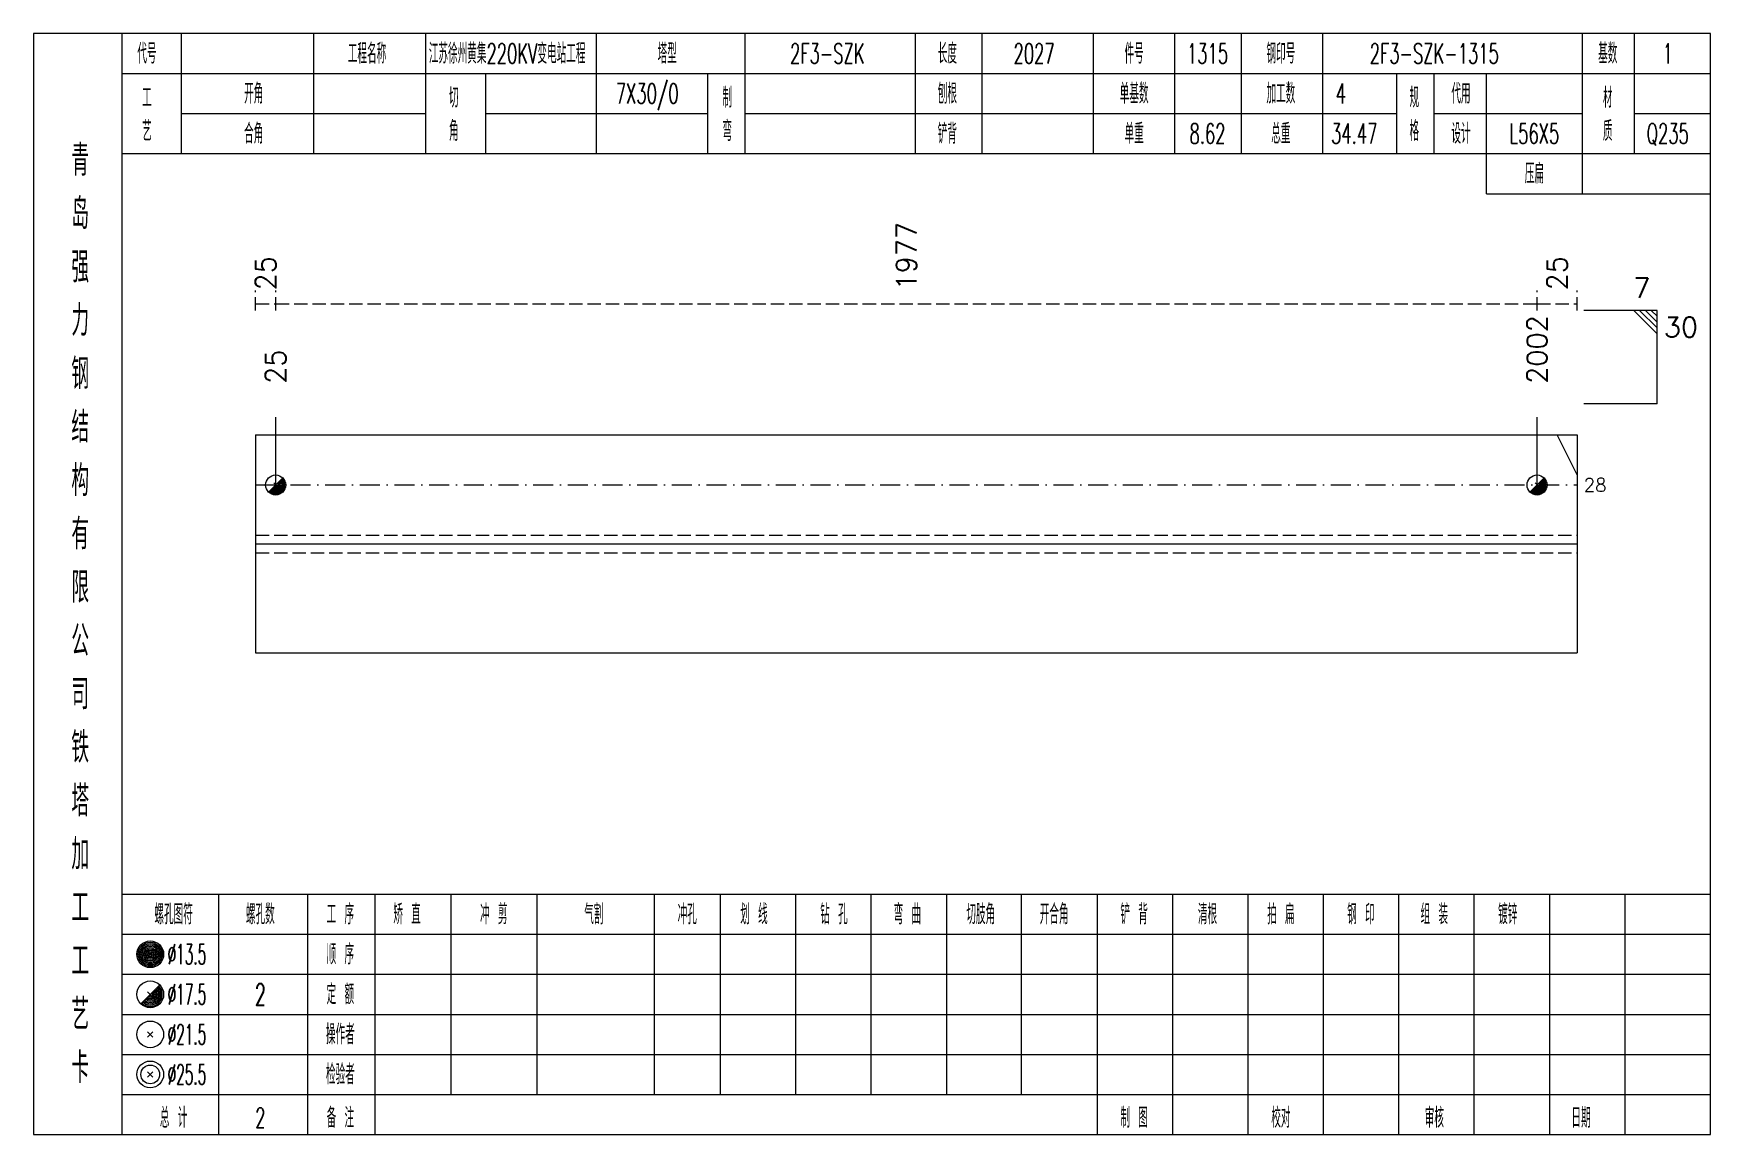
# Model space of a CAD drawing. Extents: x 0 to 4623, y -1159 to 4890.
# Drawn here: x 1245.6 to 1497, y 225 to 390 of the extents above; entities that cross this region are included whole.
import ezdxf
from ezdxf.enums import TextEntityAlignment as Align

# ---------------------------------------------------------------- set-up
doc = ezdxf.new("R2010")
doc.units = 0
doc.header["$MEASUREMENT"] = 0
doc.linetypes.add('一点画线', pattern=[5.2, 3, -1, 0.2, -1])
doc.linetypes.add('虚线', pattern=[2.75, 2, -0.75])
doc.layers.get('0').update_dxf_attribs({"linetype": 'CONTINUOUS', "lineweight": 25})
for name, color, linetype, lineweight in [('1', 7, 'CONTINUOUS', 25), ('4', 7, 'CONTINUOUS', 25), ('5', 7, 'CONTINUOUS', 25)]:
    doc.layers.add(name, color=color, linetype=linetype, lineweight=lineweight)
doc.styles.get("Standard").update_dxf_attribs({"font": 'simplex.shx', "width": 0.7, "height": 3, "bigfont": 'gbhzfs.shx'})

msp = doc.modelspace()

# ---------------------------------------------------------------- texts
at = {"color": 8, "linetype": 'Continuous', "lineweight": 9}
for s, p in [('1977', (1376.45, 351.5)), ('25', (1280.4, 351.5)), ('25', (1474, 351.5))]:
    msp.add_text(s, height=3, rotation=90, dxfattribs=at).set_placement(p, align=Align.MIDDLE_LEFT)
at = {"color": 7, "linetype": 'Continuous', "lineweight": 13}
msp.add_text('7', height=3, dxfattribs=at).set_placement((1488, 349.5), align=Align.BOTTOM_RIGHT)
for s, p in [('2002', (1471, 337.5)), ('25', (1281.9, 337.5))]:
    msp.add_text(s, height=3, rotation=90, dxfattribs=at).set_placement(p, align=Align.MIDDLE_LEFT)
msp.add_text('30', height=3, dxfattribs=at).set_placement((1490, 347.5), align=Align.TOP_LEFT)
msp.add_text('28', height=2, dxfattribs=at).set_placement((1478, 322.339), align=Align.MIDDLE_LEFT)
at = {"layer": '4', "color": 1, "linetype": 'Continuous', "lineweight": 13}
for s, height, width, p in [('代号', 3, 0.6, (1262.6, 387)), ('工程名称', 3, 0.6, (1295.6, 387)), ('江苏徐州黄集220KV变电站工程', 3, 0.6, (1316.6, 387)), ('塔型', 3, 0.6, (1340.6, 387)), ('2F3-SZK', 3, 0.6, (1364.6, 387)), ('长度', 3, 0.6, (1382.6, 387)), ('2027', 3, 0.6, (1395.6, 387)), ('件号', 3, 0.6, (1410.6, 387)), ('1315', 3, 0.6, (1421.6, 387)), ('钢印号', 3, 0.6, (1432.6, 387)), ('2F3-SZK-1315', 3, 0.6, (1455.6, 387)), ('基数', 3, 0.6, (1481.6, 387)), ('1', 3, 0.6, (1490.6, 387)), ('开角', 3, 0.6, (1278.6, 381)), ('7X30/0', 3, 0.6, (1337.6, 381)), ('制', 3, 0.6, (1349.6, 380.4)), ('刨根', 3, 0.6, (1382.6, 381)), ('单基数', 3, 0.6, (1410.6, 381)), ('加工数', 3, 0.6, (1432.6, 381)), ('4', 3, 0.6, (1441.6, 381)), ('规', 3, 0.6, (1452.6, 380.4)), ('代用', 3, 0.6, (1459.6, 381)), ('材', 3, 0.6, (1481.6, 380.4)), ('工', 3, 0.6, (1262.6, 380.4)), ('切', 3, 0.6, (1308.6, 380.4)), ('艺', 3, 0.6, (1262.6, 375.4)), ('角', 3, 0.6, (1308.6, 375.4)), ('弯', 3, 0.6, (1349.6, 375.4)), ('格', 3, 0.6, (1452.6, 375.4)), ('质', 3, 0.6, (1481.6, 375.4)), ('合角', 3, 0.6, (1278.6, 375)), ('铲背', 3, 0.6, (1382.6, 375)), ('单重', 3, 0.6, (1410.6, 375)), ('8.62', 3, 0.6, (1421.6, 375)), ('总重', 3, 0.6, (1432.6, 375)), ('34.47', 3, 0.6, (1443.6, 375)), ('设计', 3, 0.6, (1459.6, 375)), ('L56X5', 3, 0.6, (1470.6, 375)), ('Q235', 3, 0.6, (1490.6, 375)), ('青', 4.6, 0.8, (1252.6, 371)), ('压扁', 3, 0.6, (1470.6, 369)), ('岛', 4.6, 0.8, (1252.6, 363)), ('强', 4.6, 0.8, (1252.6, 355)), ('力', 4.6, 0.8, (1252.6, 347)), ('钢', 4.6, 0.8, (1252.6, 339)), ('结', 4.6, 0.8, (1252.6, 331)), ('构', 4.6, 0.8, (1252.6, 323)), ('有', 4.6, 0.8, (1252.6, 315)), ('限', 4.6, 0.8, (1252.6, 307)), ('公', 4.6, 0.8, (1252.6, 299)), ('司', 4.6, 0.8, (1252.6, 291)), ('铁', 4.6, 0.8, (1252.6, 283)), ('塔', 4.6, 0.8, (1252.6, 275)), ('加', 4.6, 0.8, (1252.6, 267)), ('工', 4.6, 0.8, (1252.6, 259)), ('螺孔图符', 3, 0.6, (1266.6, 258)), ('螺孔数', 3, 0.6, (1279.6, 258)), ('工 序', 3, 0.6, (1291.6, 258)), ('矫 直', 3, 0.6, (1301.6, 258)), ('冲 剪', 3, 0.6, (1314.6, 258)), ('气割', 3, 0.6, (1329.6, 258)), ('冲孔', 3, 0.6, (1343.6, 258)), ('划 线', 3, 0.6, (1353.6, 258)), ('钻 孔', 3, 0.6, (1365.6, 258)), ('弯 曲', 3, 0.6, (1376.6, 258)), ('切肢角', 3, 0.6, (1387.6, 258)), ('开合角', 3, 0.6, (1398.6, 258)), ('铲 背', 3, 0.6, (1410.6, 258)), ('清根', 3, 0.6, (1421.6, 258)), ('拍 扁', 3, 0.6, (1432.6, 258)), ('钢 印', 3, 0.6, (1444.6, 258)), ('组 装', 3, 0.6, (1455.6, 258)), ('镀锌', 3, 0.6, (1466.6, 258)), ('工', 4.6, 0.8, (1252.6, 251)), ('%%C13.5', 3, 0.5, (1268.6, 252)), ('顺 序', 3, 0.6, (1291.6, 252)), ('%%C17.5', 3, 0.5, (1268.6, 246)), ('2', 3.2, 0.6, (1279.6, 246)), ('定 额', 3, 0.6, (1291.6, 246)), ('艺', 4.6, 0.8, (1252.6, 243)), ('%%C21.5', 3, 0.5, (1268.6, 240)), ('操作者', 3, 0.6, (1291.6, 240)), ('卡', 4.6, 0.8, (1252.6, 235)), ('%%C25.5', 3, 0.5, (1268.6, 234)), ('检验者', 3, 0.6, (1291.6, 234)), ('总 计', 3, 0.6, (1266.6, 227.5)), ('2', 3, 0.6, (1279.6, 227.5)), ('备 注', 3, 0.6, (1291.6, 227.5)), ('制 图', 3, 0.6, (1410.6, 227.5)), ('校对', 3, 0.6, (1432.6, 227.5)), ('审核', 3, 0.6, (1455.6, 227.5)), ('日期', 3, 0.6, (1477.6, 227.5))]:
    msp.add_text(s, height=height, dxfattribs=dict(at, width=width)).set_placement(p, align=Align.MIDDLE_CENTER)

# ---------------------------------------------------------------- blocks, each defined once
blk = doc.blocks.new('孔17.5')
at = {"layer": '5', "color": 7, "linetype": 'Continuous', "lineweight": 13}
for p, q in [((-0.707, -0.707), (0.707, 0.707)), ((-0.2, 0.2), (0.2, -0.2))]:
    blk.add_line(p, q, dxfattribs=at)
blk.add_circle((0, 0), 1, dxfattribs=at)
for radius in [0.9, 0.8, 0.7, 0.6, 0.5, 0.4, 0.3, 0.2, 0.1]:
    blk.add_arc((0, 0), radius, 225, 45, dxfattribs=at)

# ---------------------------------------------------------------- linework, layer by layer
at = {"color": 8, "linetype": '虚线', "lineweight": 9}
for p, q in [((1278.9, 348.5), (1278.9, 351.5)), ((1278.9, 349.5), (1281.9, 349.5)), ((1281.9, 348.5), (1281.9, 351.5)), ((1281.9, 348.5), (1281.9, 351.5)), ((1281.9, 349.5), (1471, 349.5)), ((1471, 348.5), (1471, 351.5)), ((1471, 348.5), (1471, 351.5)), ((1471, 349.5), (1477, 349.5)), ((1477, 348.5), (1477, 351.5))]:
    msp.add_line(p, q, dxfattribs=at)
at = {"color": 7, "linetype": 'Continuous', "lineweight": 13}
for p, q in [((1489, 348.5), (1478, 348.5)), ((1485.5, 348.5), (1489, 345)), ((1486.375, 348.5), (1489, 345.875)), ((1487.25, 348.5), (1489, 346.75)), ((1488.125, 348.5), (1489, 347.625)), ((1489, 334.5), (1489, 348.5)), ((1489, 334.5), (1478, 334.5)), ((1281.9, 322.339), (1281.9, 332.5)), ((1471, 322.339), (1471, 332.5)), ((1477, 323.839), (1474, 329.839))]:
    msp.add_line(p, q, dxfattribs=at)
at = {"color": 7, "linetype": 'Continuous', "lineweight": 18}
for p, q in [((1278.9, 329.839), (1278.9, 297.161)), ((1278.9, 329.839), (1477, 329.839)), ((1477, 329.839), (1477, 297.161)), ((1278.9, 313.5), (1477, 313.5))]:
    msp.add_line(p, q, dxfattribs=at)
at = {"color": 3, "linetype": '一点画线', "lineweight": 13}
msp.add_line((1278.9, 322.339), (1477, 322.339), dxfattribs=at)
at = {"color": 1, "linetype": '虚线', "lineweight": 18}
for p, q in [((1278.9, 314.839), (1477, 314.839)), ((1278.9, 312.161), (1477, 312.161))]:
    msp.add_line(p, q, dxfattribs=at)
at = {"layer": '1', "color": 7, "linetype": 'Continuous', "lineweight": 18}
msp.add_line((1278.9, 297.161), (1477, 297.161), dxfattribs=at)
at = {"layer": '4', "color": 1, "linetype": 'Continuous', "lineweight": 18}
for p, q in [((1258.9, 225), (1258.9, 390)), ((1267.8, 372), (1267.8, 390)), ((1287.6, 372), (1287.6, 390)), ((1304.4, 372), (1304.4, 390)), ((1330, 372), (1330, 390)), ((1352.3, 372), (1352.3, 390)), ((1377.8, 372), (1377.8, 390)), ((1387.8, 372), (1387.8, 390)), ((1404.5, 372), (1404.5, 390)), ((1416.7, 372), (1416.7, 390)), ((1426.7, 372), (1426.7, 390)), ((1438.9, 372), (1438.9, 390)), ((1477.8, 366), (1477.8, 390)), ((1485.6, 372), (1485.6, 390)), ((1258.9, 384), (1497, 384)), ((1313.4, 372), (1313.4, 384)), ((1346.7, 372), (1346.7, 384)), ((1450, 372), (1450, 384)), ((1455.6, 372), (1455.6, 384)), ((1463.4, 366), (1463.4, 384)), ((1267.8, 378), (1304.4, 378)), ((1313.4, 378), (1346.7, 378)), ((1352.3, 378), (1450, 378)), ((1455.6, 378), (1477.8, 378)), ((1485.6, 378), (1497, 378)), ((1258.9, 372), (1497, 372)), ((1463.4, 366), (1497, 366)), ((1258.9, 261), (1497, 261)), ((1273.4, 225), (1273.4, 261)), ((1286.7, 225), (1286.7, 261)), ((1296.8, 225), (1296.8, 261)), ((1308.2, 231), (1308.2, 261)), ((1321.1, 231), (1321.1, 261)), ((1338.7, 231), (1338.7, 261)), ((1348.6, 231), (1348.6, 261)), ((1359.9, 231), (1359.9, 261)), ((1371.2, 231), (1371.2, 261)), ((1382.5, 231), (1382.5, 261)), ((1393.7, 231), (1393.7, 261)), ((1405.1, 231), (1405.1, 261)), ((1416.4, 231), (1416.4, 261)), ((1427.7, 231), (1427.7, 261)), ((1439, 231), (1439, 261)), ((1450.3, 231), (1450.3, 261)), ((1461.6, 231), (1461.6, 261)), ((1472.9, 231), (1472.9, 261)), ((1484.2, 231), (1484.2, 261)), ((1258.9, 255), (1497, 255)), ((1258.9, 249), (1497, 249)), ((1258.9, 243), (1497, 243)), ((1258.9, 237), (1497, 237)), ((1258.9, 231), (1497, 231)), ((1405.1, 225), (1405.1, 231)), ((1416.4, 225), (1416.4, 231)), ((1427.7, 225), (1427.7, 231)), ((1439, 225), (1439, 231)), ((1450.3, 225), (1450.3, 231)), ((1461.6, 225), (1461.6, 231)), ((1472.9, 225), (1472.9, 231)), ((1484.2, 225), (1484.2, 231))]:
    msp.add_line(p, q, dxfattribs=at)
at = {"layer": '4', "color": 7, "linetype": 'Continuous', "lineweight": 13}
for p, q in [((1262.9, 251.8), (1263.3, 252.2)), ((1263.3, 251.8), (1262.9, 252.2)), ((1261.686, 244.586), (1264.514, 247.414)), ((1262.7, 246.4), (1263.5, 245.6)), ((1262.7, 239.6), (1263.5, 240.4)), ((1262.7, 240.4), (1263.5, 239.6)), ((1262.7, 233.6), (1263.5, 234.4)), ((1262.7, 234.4), (1263.5, 233.6))]:
    msp.add_line(p, q, dxfattribs=at)
at = {"layer": '4', "color": 1, "linetype": 'Continuous', "lineweight": 18}
msp.add_lwpolyline([(1245.6, 390), (1245.6, 225), (1497, 225), (1497, 390)], close=True, dxfattribs=at)
at = {"layer": '4', "color": 7, "linetype": 'Continuous', "lineweight": 13}
for centre, radius in [((1263.1, 252), 2), ((1263.1, 252), 1.8), ((1263.1, 252), 1.6), ((1263.1, 252), 1.4), ((1263.1, 252), 1.2), ((1263.1, 252), 1), ((1263.1, 252), 0.8), ((1263.1, 252), 0.6), ((1263.1, 252), 0.4), ((1263.1, 252), 0.2), ((1263.1, 246), 2), ((1263.1, 240), 2), ((1263.1, 234), 2), ((1263.1, 234), 1.4)]:
    msp.add_circle(centre, radius, dxfattribs=at)
for radius in [1.8, 1.6, 1.4, 1.2, 1, 0.8, 0.6, 0.4, 0.2]:
    msp.add_arc((1263.1, 246), radius, 225, 45, dxfattribs=at)

# ---------------------------------------------------------------- block references
at = {"color": 7, "linetype": 'Continuous', "lineweight": 13, "xscale": 1.5, "yscale": 1.5, "zscale": 1.5}
for p in [(1281.9, 322.339), (1471, 322.339)]:
    msp.add_blockref('孔17.5', p, dxfattribs=at)

msp.set_redraw_order([(e.dxf.handle, doc.entitydb.next_handle()) for e in msp.query("TEXT MTEXT ATTDEF DIMENSION ARC_DIMENSION")])  # texts and dimensions are drawn at this point

doc.saveas('drawing.dxf')
